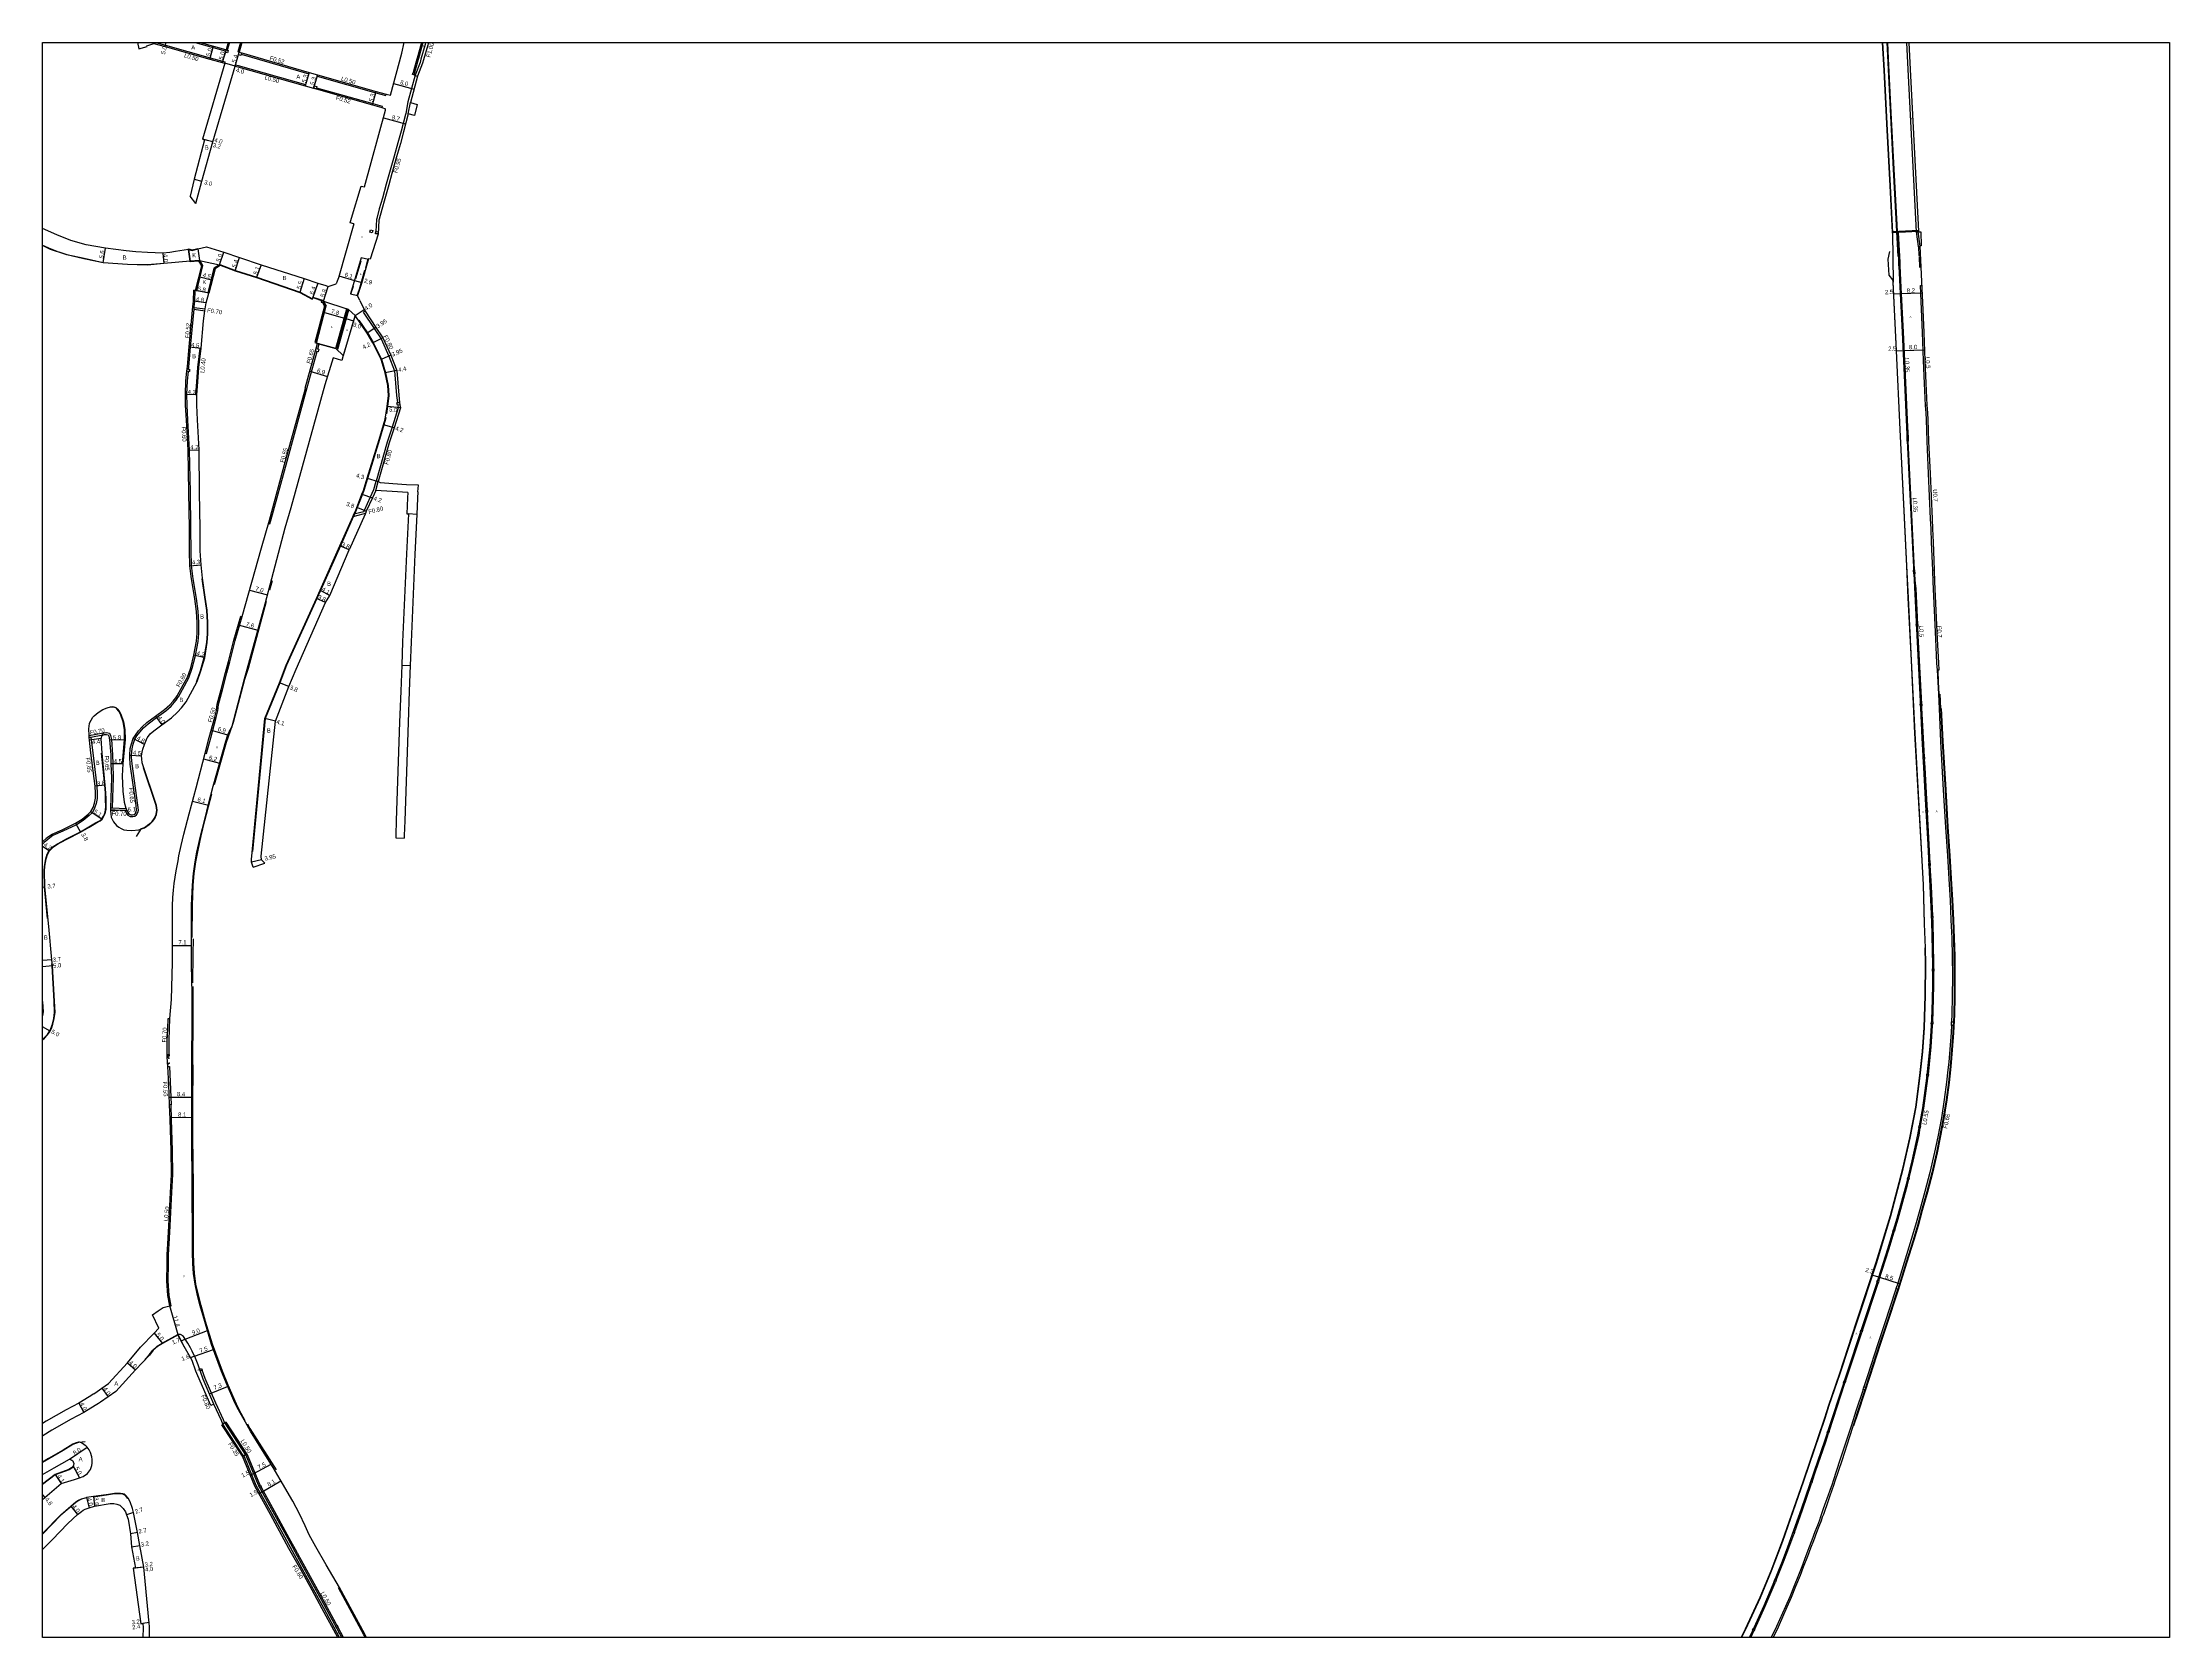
# Model space of a CAD drawing. Header units: metres. Extents: x -12000 to -11200, y -102000 to -99000.
# Drawn here: x -12000 to -11200, y -102000 to -101400 of the extents above; entities that cross this region are included whole.
import ezdxf

# ---------------------------------------------------------------- set-up
doc = ezdxf.new("R2010")
doc.units = ezdxf.units.M
doc.header["$LTSCALE"] = 2.5
for name, color, linetype in [('側溝・桝', 7, 'Continuous'), ('図郭', 7, 'Continuous'), ('幅員', 7, 'Continuous'), ('歩道・分離帯・安全施設', 7, 'Continuous'), ('舗装', 7, 'Continuous'), ('道路', 7, 'Continuous')]:
    doc.layers.add(name, color=color, linetype=linetype)
doc.styles.get("Standard").update_dxf_attribs({"font": ''})
doc.styles.add('YOKO_DECO', font='')
doc.styles.get('Standard').set_extended_font_data('@MS PGothic')
doc.styles.get('YOKO_DECO').set_extended_font_data('MS PGothic')

msp = doc.modelspace()

# ---------------------------------------------------------------- linework, layer by layer
at = {"layer": '側溝・桝'}
for points in [[(-11958.2, -101400), (-11958.14, -101400.31)], [(-11957.39, -101400), (-11953.78, -101401.01), (-11936.95, -101405.71), (-11932.29, -101407.02), (-11931.26, -101407.29)], [(-11942.6, -101400), (-11935.88, -101401.88), (-11931.29, -101403.16), (-11931.14, -101403.2)], [(-11929.69, -101400), (-11930.5, -101402.85)], [(-11925.55, -101400), (-11926.55, -101403.51)], [(-11855.9, -101400), (-11856.1, -101400.7), (-11857.65, -101406.25), (-11858.02, -101407.46), (-11859.89, -101412.31), (-11862.6, -101422.31), (-11863.4, -101426.67), (-11863.47, -101427.07), (-11865.15, -101433.31), (-11866.31, -101437.78), (-11867.76, -101442.7), (-11869.54, -101448.95), (-11870.73, -101453.3), (-11872.18, -101458.57), (-11873.35, -101462.62), (-11874.31, -101466.2), (-11874.4, -101466.55), (-11874.7, -101471.13)], [(-11857.47, -101400), (-11858.86, -101405), (-11859.45, -101407.08), (-11860.08, -101409.41), (-11860.61, -101411.23)], [(-11931.39, -101407.77), (-11931.26, -101407.29)], [(-11926.06, -101403.65), (-11926.55, -101403.51)], [(-11925.25, -101404.42), (-11899.86, -101411.72)], [(-11927.54, -101408.84), (-11927.4, -101408.36)], [(-11927.4, -101408.36), (-11926.44, -101408.63), (-11901.03, -101415.84)], [(-11901.03, -101415.84), (-11901.16, -101416.32)], [(-11899.86, -101411.72), (-11899.72, -101411.22)], [(-11896.76, -101412.6), (-11896.62, -101412.1)], [(-11896.76, -101412.6), (-11874.66, -101418.87), (-11870.88, -101419.9)], [(-11896.96, -101416.99), (-11875.8, -101422.99), (-11872.27, -101424)], [(-11872.27, -101424), (-11872.4, -101424.48)], [(-11870.88, -101419.9), (-11870.74, -101419.4)], [(-11862.42, -101426.85), (-11861.62, -101422.58)], [(-11302.38, -101471.56), (-11302.02, -101471.55), (-11301.47, -101482.59)], [(-11295.23, -101471.25), (-11294.63, -101471.22), (-11293.86, -101476.58)], [(-11294.46, -101476.67), (-11294.43, -101476.85), (-11294.23, -101480.13), (-11293.72, -101480.11)], [(-11301.41, -101484.01), (-11301, -101492.17), (-11300.17, -101508.99), (-11299.32, -101527.87), (-11298.53, -101544.65), (-11298.34, -101548.53)], [(-11945.06, -101522.84), (-11944.96, -101521.97), (-11944.32, -101514.55), (-11943, -101500.35), (-11942.93, -101499.65), (-11942.91, -101499.39), (-11942.72, -101497.34), (-11942.56, -101493.27)], [(-11291.75, -101536.49), (-11292.16, -101528.21), (-11292.52, -101519.62), (-11292.93, -101509.05), (-11293.43, -101497.44), (-11293.68, -101491.46), (-11293.21, -101491.44)], [(-11943, -101500.35), (-11938.9, -101500.92)], [(-11942.93, -101499.65), (-11938.8, -101500.23)], [(-11878.68, -101501.01), (-11879.35, -101501.45), (-11875.3, -101507.59), (-11872.68, -101511.51), (-11869.78, -101517.95), (-11867.59, -101523.51), (-11866.82, -101532.78), (-11866.48, -101535.46)], [(-11942.39, -101532.54), (-11942.39, -101532.53), (-11942.01, -101527.62), (-11941.58, -101522.25), (-11940.76, -101514.95), (-11940.76, -101514.95)], [(-11940.76, -101514.95), (-11940.36, -101514.99)], [(-11915.05, -101580.92), (-11914.53, -101581.07), (-11914.17, -101579.78), (-11908.05, -101557.45), (-11900.44, -101529.75), (-11896.74, -101516.24)], [(-11896.47, -101515.23), (-11895.94, -101513.33), (-11896.58, -101513.16)], [(-11949.43, -101646.84), (-11948.86, -101646.1), (-11946.56, -101641.97), (-11944.96, -101638.97), (-11943.69, -101635.38), (-11942.5, -101630.56), (-11941.45, -101625.27), (-11941.21, -101622.26), (-11941.19, -101618.18), (-11941.49, -101613.94), (-11942.13, -101609.21), (-11943.4, -101601.7), (-11943.98, -101596.79), (-11944.13, -101591.24), (-11944.17, -101582.83), (-11944.32, -101569.16), (-11944.68, -101553.33), (-11945.31, -101542.03), (-11945.66, -101536.4), (-11945.69, -101532.44), (-11945.48, -101527.31), (-11945.08, -101523.74)], [(-11942.39, -101532.54), (-11941.99, -101532.55)], [(-11866.35, -101536.45), (-11866.23, -101537.39), (-11868.5, -101544.69), (-11870.35, -101550.3), (-11874.57, -101564.97)], [(-11291.27, -101536.45), (-11291.83, -101536.49), (-11291.62, -101539.31), (-11291.56, -101541.96), (-11291.41, -101545.85), (-11291.25, -101550.08), (-11290.72, -101562.13), (-11289.96, -101579.16), (-11289.8, -101582.91), (-11289.61, -101587.98), (-11289.14, -101598.43), (-11288.46, -101598.42)], [(-11295.87, -101598.42), (-11297.3, -101570.01), (-11298.27, -101549.97)], [(-11875.4, -101568.17), (-11874.57, -101564.97)], [(-11874.67, -101568.49), (-11873.8, -101565.19)], [(-11879.17, -101576.51), (-11878.95, -101575.95), (-11876.6, -101570.9), (-11875.4, -101568.17)], [(-11879.55, -101577.44), (-11883.27, -101578.42)], [(-11879.17, -101576.51), (-11882.85, -101577.48)], [(-11878.57, -101577.18), (-11879.55, -101577.44)], [(-11294.68, -101618.87), (-11295.33, -101605.57), (-11295.68, -101602.27), (-11295.8, -101599.86)], [(-11289.14, -101598.43), (-11289.06, -101602.89), (-11288.55, -101613.68), (-11288.04, -101624.5), (-11287.61, -101633.45), (-11287.39, -101636.14)], [(-11938.85, -101667.37), (-11938.35, -101667.5), (-11936.76, -101661.57), (-11934.73, -101653.94), (-11934.06, -101651.42), (-11933.77, -101649.01), (-11932.29, -101643.5), (-11930.66, -101637.14), (-11929.61, -101632.94), (-11928.54, -101628.96), (-11927.52, -101625), (-11924.93, -101615.86)], [(-11293.17, -101648.84), (-11294.47, -101623.04), (-11294.64, -101619.65)], [(-11969.05, -101688.84), (-11968.98, -101689.04), (-11968.48, -101689.86), (-11967.92, -101690.69), (-11967, -101691.15), (-11966.1, -101691.22), (-11965.24, -101691.08), (-11964.61, -101690.59), (-11964.13, -101689.68), (-11963.96, -101688.77), (-11964.12, -101686.93), (-11966.33, -101671.34), (-11966.54, -101668.88), (-11966.56, -101668.08), (-11966.35, -101665.71), (-11965.96, -101663.98), (-11965.29, -101662.1), (-11964.51, -101660.87), (-11963.35, -101659.38), (-11962, -101657.83), (-11960.3, -101656.3), (-11957.13, -101653.96), (-11953.66, -101651.44), (-11951.65, -101649.62), (-11950.37, -101648.14), (-11949.39, -101646.88), (-11949.43, -101646.84), (-11949.9, -101646.46)], [(-11286.9, -101645.16), (-11286.67, -101650.49), (-11286.11, -101662.9), (-11285.08, -101681.25), (-11284.25, -101695.13), (-11283.5, -101706.01), (-11282.89, -101716.68), (-11282.5, -101722.59), (-11282.17, -101730.16), (-11281.86, -101736.95), (-11281.71, -101743.77), (-11281.64, -101751.15), (-11281.67, -101758.94), (-11281.82, -101765.58), (-11281.94, -101768.44)], [(-11292.15, -101668.84), (-11292.54, -101661.66), (-11293.09, -101650.3), (-11293.13, -101649.59)], [(-11286.07, -101650.49), (-11285.45, -101662.87), (-11284.42, -101681.21), (-11283.59, -101695.09), (-11282.84, -101705.97), (-11282.23, -101716.64), (-11281.84, -101722.55), (-11281.51, -101730.13), (-11281.2, -101736.93), (-11281.05, -101743.76), (-11280.98, -101751.14), (-11281, -101758.95), (-11281.16, -101765.6), (-11281.28, -101768.45)], [(-11981.82, -101661.38), (-11981.81, -101661.43), (-11981.72, -101662.33), (-11981.13, -101667.16), (-11979.59, -101679.75), (-11979.39, -101682.43), (-11979.47, -101684.35), (-11979.84, -101686.33), (-11980.42, -101688.08), (-11981.26, -101689.63), (-11982.42, -101690.82), (-11984.7, -101692.67), (-11987.25, -101694.29), (-11992.35, -101696.71), (-11996.1, -101698.35), (-11998.06, -101699.75), (-11999.34, -101700.91), (-12000, -101701.57)], [(-11977.23, -101659.81), (-11982.52, -101660.8)], [(-11977.37, -101660.55), (-11981.82, -101661.38), (-11982.46, -101661.5)], [(-11977.37, -101660.55), (-11977.23, -101659.81)], [(-11977.23, -101659.81), (-11976.8, -101659.65), (-11975.95, -101659.61), (-11974.87, -101659.83), (-11974.39, -101660.74), (-11974.11, -101662.23), (-11973.72, -101667.94), (-11973.6, -101671.3), (-11973.42, -101676.63), (-11973.75, -101687.9)], [(-11291.07, -101688.84), (-11291.3, -101684.58), (-11291.94, -101672.75), (-11292.11, -101669.58)], [(-11974.4, -101687.86), (-11973.75, -101687.9), (-11968.59, -101688.16)], [(-11974.46, -101688.56), (-11969.05, -101688.84), (-11968.32, -101688.87)], [(-11289.99, -101708.81), (-11290.37, -101701.66), (-11291.03, -101689.57)], [(-11289.01, -101728.71), (-11289.53, -101717.39), (-11289.95, -101709.57)], [(-11288.58, -101748.51), (-11288.57, -101747.09), (-11288.92, -101730.42), (-11288.97, -101729.42)], [(-11289.01, -101768.45), (-11288.83, -101764.32), (-11288.61, -101754.9), (-11288.58, -101749.33)], [(-12000, -101760.8), (-12000, -101760.82), (-11999.81, -101764.7), (-12000, -101766.19)], [(-11952.4, -101780.68), (-11952.42, -101775.4), (-11952.23, -101771.12), (-11952.13, -101767.15)], [(-11282, -101769.75), (-11282.11, -101772.47), (-11283, -101783.59), (-11283.32, -101786.42), (-11283.82, -101791.14), (-11284.7, -101797.61), (-11285.79, -101804.55), (-11287.12, -101811.68), (-11288.33, -101817.46), (-11290.08, -101825.06), (-11291.96, -101832.22), (-11293.86, -101839.15), (-11295.46, -101844.84), (-11297.09, -101850.31), (-11299.74, -101858.95), (-11302.48, -101867.64)], [(-11281.33, -101769.76), (-11281.45, -101772.51), (-11282.34, -101783.65), (-11282.66, -101786.49), (-11283.16, -101791.22), (-11284.04, -101797.7), (-11285.13, -101804.66), (-11286.47, -101811.81), (-11287.68, -101817.61), (-11289.43, -101825.22), (-11291.32, -101832.39), (-11293.22, -101839.33), (-11294.82, -101845.02), (-11296.46, -101850.51), (-11299.11, -101859.15), (-11301.85, -101867.85)], [(-11290.68, -101788.17), (-11289.63, -101777.78), (-11289.08, -101769.91), (-11289.05, -101769.14)], [(-11952.93, -101785.18), (-11952.27, -101785.18), (-11951.68, -101799.57), (-11952.19, -101799.55)], [(-11293.59, -101807.59), (-11292.4, -101800.85), (-11290.83, -101789.68), (-11290.75, -101788.87)], [(-11952.17, -101875.25), (-11951.66, -101875.25), (-11952.32, -101871.37), (-11952.77, -101865.79), (-11952.66, -101859.33), (-11952.58, -101856.02), (-11952.26, -101849.77), (-11952.02, -101845.12), (-11951.36, -101832.64), (-11950.97, -101825.87), (-11951.15, -101816.83), (-11951.47, -101805.12), (-11951.68, -101799.57)], [(-11297.88, -101827.07), (-11296.35, -101820.85), (-11294.2, -101811.08), (-11293.71, -101808.3)], [(-11303.31, -101846.67), (-11302.05, -101842.48), (-11298.53, -101829.7), (-11298.05, -101827.77)], [(-11309.26, -101865.74), (-11305.55, -101854.09), (-11303.53, -101847.39)], [(-11315.52, -101884.55), (-11315.38, -101884.12), (-11309.81, -101867.47), (-11309.49, -101866.46)], [(-11302.82, -101868.73), (-11302.92, -101869.03), (-11307.35, -101882.41), (-11309.66, -101889.48), (-11313.57, -101901.53), (-11314.93, -101905.72)], [(-11302.19, -101868.94), (-11302.28, -101869.24), (-11306.72, -101882.61), (-11309.02, -101889.68), (-11312.94, -101901.73), (-11314.3, -101905.93)], [(-11321.83, -101903.65), (-11320.87, -101900.75), (-11315.74, -101885.22)], [(-11931.61, -101919.09), (-11931.99, -101918.13), (-11934.81, -101911.85), (-11938.78, -101902.55), (-11939.97, -101899.44)], [(-11315.25, -101906.7), (-11317.93, -101914.93), (-11319.65, -101920.14), (-11321.02, -101924.33), (-11323.95, -101933.33), (-11326.5, -101941.06), (-11326.84, -101942.28), (-11327.77, -101944.71), (-11328.35, -101946.43), (-11329.71, -101950.19), (-11330.19, -101951.57), (-11330.84, -101953.45), (-11331.21, -101954.58), (-11331.65, -101955.92), (-11332.39, -101957.94), (-11333.36, -101960.28), (-11334.53, -101963.41), (-11335.59, -101966.22), (-11336.73, -101969.34), (-11338.31, -101973.38), (-11339.55, -101976.5), (-11341.2, -101980.58), (-11342.85, -101984.67), (-11344.45, -101988.39), (-11347.77, -101995.85), (-11349.76, -102000)], [(-11328.02, -101922.47), (-11322.06, -101904.36)], [(-11314.62, -101906.9), (-11317.3, -101915.14), (-11319, -101920.31)], [(-11924.51, -101931.6), (-11932.18, -101919.81)], [(-11918.16, -101942.68), (-11918.29, -101942.45), (-11922.92, -101931.33), (-11930.93, -101918.97), (-11931.33, -101919.22)], [(-11334.39, -101941.45), (-11333.08, -101937.61), (-11329.3, -101926.36), (-11328.23, -101923.13)], [(-11924.23, -101931.49), (-11923.65, -101931.11)], [(-11888.28, -102000), (-11894.24, -101988.99), (-11898.08, -101981.93), (-11902.36, -101974.19), (-11906.77, -101966.19), (-11913.77, -101953.38), (-11919.66, -101942.8), (-11924.05, -101932.09)], [(-11904.24, -101968.09), (-11907.22, -101962.64), (-11913.42, -101951.39), (-11917.83, -101943.29)], [(-11341.07, -101960.52), (-11337.99, -101951.96), (-11334.62, -101942.13)], [(-11347.9, -101978.45), (-11345.16, -101971.56), (-11343.14, -101966.24), (-11341.33, -101961.24)], [(-11889.33, -101995.34), (-11889.61, -101994.82), (-11893.72, -101987.27), (-11902.77, -101970.77), (-11903.87, -101968.76)], [(-11356, -101996.82), (-11352.07, -101988.28), (-11348.63, -101980.29), (-11348.19, -101979.18)], [(-11886.81, -102000), (-11888.96, -101996.03)], [(-11357.49, -102000), (-11357.14, -101999.32), (-11356.29, -101997.46)]]:
    msp.add_lwpolyline(points, dxfattribs=at)
for points in [[(-11930.13, -101402.96), (-11930.39, -101403.82), (-11931.25, -101403.57), (-11931.14, -101403.2), (-11930.99, -101402.7), (-11930.5, -101402.85)], [(-11926.34, -101404.61), (-11926.06, -101403.65), (-11925.1, -101403.92), (-11925.25, -101404.42), (-11925.38, -101404.88)], [(-11860.32, -101412.21), (-11860.87, -101412.05), (-11860.65, -101411.22), (-11860.1, -101411.38)], [(-11898.06, -101417.2), (-11897.79, -101416.24), (-11896.83, -101416.51), (-11896.96, -101416.99), (-11897.1, -101417.47)], [(-11876.69, -101470.45), (-11875.77, -101470.69), (-11876, -101471.61), (-11876.92, -101471.37)], [(-11873.76, -101471.19), (-11873.82, -101472.02), (-11874.76, -101471.96), (-11874.7, -101471.13)], [(-11301.41, -101484.01), (-11301.76, -101484.02), (-11301.83, -101482.6), (-11301.47, -101482.59)], [(-11897.1, -101515.06), (-11896.09, -101515.34), (-11896.36, -101516.34), (-11897.37, -101516.07)], [(-11945.57, -101522.78), (-11945.06, -101522.84), (-11944.68, -101522.88), (-11944.78, -101523.77), (-11945.08, -101523.74), (-11945.67, -101523.67)], [(-11866.55, -101536.48), (-11866.68, -101535.48), (-11866.48, -101535.46), (-11865.69, -101535.36), (-11865.56, -101536.35), (-11866.35, -101536.45)], [(-11298.34, -101548.53), (-11298.27, -101549.97), (-11298.63, -101549.99), (-11298.7, -101548.55)], [(-11295.87, -101598.42), (-11295.8, -101599.86), (-11296.16, -101599.87), (-11296.23, -101598.44)], [(-11294.68, -101618.87), (-11294.64, -101619.65), (-11295.18, -101619.67), (-11295.22, -101618.9)], [(-11293.71, -101648.86), (-11293.17, -101648.84), (-11293.13, -101649.59), (-11293.67, -101649.61)], [(-11292.15, -101668.84), (-11292.11, -101669.58), (-11292.65, -101669.61), (-11292.69, -101668.87)], [(-11291.61, -101688.87), (-11291.07, -101688.84), (-11291.03, -101689.57), (-11291.57, -101689.6)], [(-11290.53, -101708.84), (-11289.99, -101708.81), (-11289.95, -101709.57), (-11290.49, -101709.6)], [(-11289.54, -101728.73), (-11289.01, -101728.71), (-11288.97, -101729.42), (-11289.51, -101729.44)], [(-11288.58, -101748.51), (-11288.58, -101749.33), (-11289.12, -101749.32), (-11289.12, -101748.5)], [(-11289.55, -101768.43), (-11289.01, -101768.45), (-11289.05, -101769.14), (-11289.58, -101769.12)], [(-11281.94, -101768.44), (-11281.28, -101768.45), (-11281.33, -101769.76), (-11282, -101769.75)], [(-11953.09, -101781.38), (-11953.09, -101780.69), (-11952.4, -101780.68), (-11952.4, -101781.37)], [(-11291.21, -101788.12), (-11290.68, -101788.17), (-11290.75, -101788.87), (-11291.28, -101788.82)], [(-11293.59, -101807.59), (-11293.71, -101808.3), (-11294.24, -101808.21), (-11294.12, -101807.5)], [(-11297.88, -101827.07), (-11298.05, -101827.77), (-11298.58, -101827.64), (-11298.4, -101826.94)], [(-11303.31, -101846.67), (-11303.53, -101847.39), (-11304.05, -101847.23), (-11303.83, -101846.51)], [(-11309.26, -101865.74), (-11309.49, -101866.46), (-11310.01, -101866.3), (-11309.78, -101865.58)], [(-11302.48, -101867.64), (-11301.85, -101867.85), (-11302.19, -101868.94), (-11302.82, -101868.73)], [(-11316.03, -101884.38), (-11315.52, -101884.55), (-11315.74, -101885.22), (-11316.25, -101885.05)], [(-11940.91, -101899.06), (-11940.16, -101898.79), (-11939.92, -101899.42), (-11940.68, -101899.7)], [(-11322.34, -101903.48), (-11321.83, -101903.65), (-11322.06, -101904.36), (-11322.57, -101904.2)], [(-11314.93, -101905.72), (-11314.3, -101905.93), (-11314.62, -101906.9), (-11315.25, -101906.7)], [(-11328.53, -101922.31), (-11328.02, -101922.47), (-11328.23, -101923.13), (-11328.75, -101922.96)], [(-11924.62, -101932.31), (-11924, -101932.07), (-11924.23, -101931.49), (-11924.85, -101931.74)], [(-11918.6, -101942.92), (-11918.16, -101942.68), (-11917.83, -101943.29), (-11918.27, -101943.53)], [(-11334.9, -101941.27), (-11334.39, -101941.45), (-11334.62, -101942.13), (-11335.13, -101941.95)], [(-11341.07, -101960.52), (-11341.33, -101961.24), (-11341.84, -101961.05), (-11341.58, -101960.33)], [(-11904.67, -101968.33), (-11904.24, -101968.09), (-11903.87, -101968.76), (-11904.31, -101968.99)], [(-11347.9, -101978.45), (-11348.19, -101979.18), (-11348.69, -101978.98), (-11348.4, -101978.25)], [(-11889.77, -101995.58), (-11889.33, -101995.34), (-11888.96, -101996.03), (-11889.4, -101996.26)], [(-11356.49, -101996.6), (-11356, -101996.82), (-11356.29, -101997.46), (-11356.78, -101997.24)]]:
    msp.add_lwpolyline(points, close=True, dxfattribs=at)
at = {"layer": '図郭'}
msp.add_lwpolyline([(-12000, -101400), (-11200, -101400), (-11200, -102000), (-12000, -102000)], close=True, dxfattribs=at)
at = {"layer": '幅員'}
for points in [[(-11953.92, -101401.49), (-11953.5, -101400)], [(-11937.08, -101406.2), (-11935.74, -101401.38)], [(-11930.99, -101402.7), (-11932.42, -101407.5)], [(-11927.54, -101408.84), (-11931.39, -101407.77)], [(-11927.54, -101408.84), (-11926.06, -101403.65)], [(-11899.72, -101411.22), (-11901.16, -101416.32)], [(-11896.62, -101412.1), (-11898.06, -101417.2)], [(-11867.97, -101415.41), (-11860.24, -101417.51)], [(-11875.93, -101423.48), (-11874.52, -101418.37)], [(-11871.81, -101428.36), (-11863.43, -101430.61)], [(-11935.91, -101437.31), (-11939.8, -101436.38)], [(-11935.91, -101437.31), (-11939.02, -101436.57)], [(-11942.92, -101451.4), (-11940.03, -101452.2)], [(-11977.2, -101482.86), (-11976.28, -101477.33)], [(-11954.71, -101479.18), (-11954.42, -101483.17)], [(-11933.41, -101483.61), (-11931.79, -101478.88)], [(-11927.53, -101485.94), (-11925.87, -101480.81)], [(-11917.82, -101483.6), (-11919.49, -101488.42)], [(-11888.51, -101487.75), (-11882.66, -101489.48)], [(-11937.39, -101494.29), (-11943.08, -101493.16)], [(-11940.84, -101488.16), (-11936.48, -101489.25)], [(-11901.54, -101488.83), (-11903.22, -101494.07)], [(-11896.45, -101490.47), (-11898.56, -101496.51)], [(-11896.45, -101490.47), (-11898.36, -101495.94)], [(-11894.33, -101497.24), (-11892.55, -101491.72)], [(-11882.66, -101489.48), (-11879.9, -101490.28)], [(-11303.74, -101494.59), (-11301.25, -101494.47)], [(-11301.25, -101494.47), (-11293.09, -101494.11)], [(-11938.48, -101497.92), (-11943.24, -101497.3)], [(-11893.97, -101501.57), (-11886.46, -101503.66)], [(-11885.88, -101503.82), (-11883, -101504.69)], [(-11882.39, -101502.65), (-11879.05, -101500.45)], [(-11874.64, -101507.15), (-11877.93, -101509.32)], [(-11871.98, -101511.12), (-11875.77, -101512.92)], [(-11944.84, -101514.51), (-11940.36, -101514.99)], [(-11869.05, -101517.64), (-11872.68, -101519.2)], [(-11302.71, -101515.98), (-11300.22, -101515.86)], [(-11300.22, -101515.86), (-11292.2, -101515.55)], [(-11899.45, -101523.66), (-11892.84, -101525.66)], [(-11866.8, -101523.33), (-11871.11, -101524.25)], [(-11941.99, -101532.55), (-11946.29, -101532.43)], [(-11867.74, -101544.93), (-11871.77, -101543.76)], [(-11865.42, -101537.46), (-11870.38, -101536.87)], [(-11945.28, -101553.35), (-11941.08, -101553.19)], [(-11877.91, -101563.94), (-11873.8, -101565.19)], [(-11878.22, -101576.26), (-11881.77, -101574.91)], [(-11879.85, -101569.89), (-11875.87, -101571.23)], [(-11859.2, -101577.51), (-11862.4, -101577.36)], [(-11884.65, -101590.84), (-11888.12, -101589.29)], [(-11944.58, -101596.83), (-11940.29, -101596.45)], [(-11922.13, -101605.96), (-11915.4, -101607.73)], [(-11895.58, -101606.03), (-11891.96, -101607.96)], [(-11893.51, -101610.66), (-11896.97, -101609.09)], [(-11926.38, -101619.07), (-11919.06, -101621.1)], [(-11939.01, -101631.43), (-11943.09, -101630.43)], [(-11864.88, -101634.21), (-11861.68, -101634.33)], [(-11907.38, -101642.29), (-11910.9, -101640.87)], [(-11957.51, -101653.43), (-11955.14, -101656.65)], [(-11912.42, -101655.32), (-11916.37, -101654.25)], [(-11978, -101661.79), (-11982.36, -101662.4)], [(-11974.76, -101662.31), (-11968.96, -101662.23)], [(-11961.65, -101664.09), (-11965.87, -101661.81)], [(-11936.54, -101658.71), (-11929.89, -101660.51)], [(-11969.75, -101671.33), (-11974.25, -101671.32)], [(-11967.21, -101668.05), (-11962.72, -101668.34)], [(-11939.4, -101669.49), (-11933.42, -101671.14)], [(-11976.46, -101679.37), (-11980.24, -101679.81)], [(-11943.56, -101685.34), (-11937.61, -101686.84)], [(-11987.56, -101693.72), (-11985.68, -101697.02)], [(-11981.78, -101689.24), (-11977.57, -101692.11)], [(-11968.39, -101688.77), (-11974.49, -101688.97)], [(-12000, -101702.33), (-11997.48, -101703.93)], [(-11917.59, -101707.49), (-11921.44, -101708.35)], [(-12000, -101717.73), (-11999.08, -101717.66)], [(-11951.11, -101739.75), (-11943.97, -101739.7)], [(-11996.47, -101745.09), (-12000, -101745.39)], [(-11996.25, -101747.38), (-12000, -101747.7)], [(-11997.12, -101771.87), (-12000, -101770.31)], [(-11952.32, -101796.8), (-11943.9, -101796.78)], [(-11952.01, -101804.34), (-11943.88, -101804.32)], [(-11311.61, -101863.66), (-11309.39, -101864.37)], [(-11309.39, -101864.37), (-11301.28, -101866.92)], [(-11949.02, -101886.21), (-11952.17, -101875.25)], [(-11957.97, -101885.48), (-11954.89, -101889.42)], [(-11946.32, -101887.74), (-11947.8, -101888.52)], [(-11946.32, -101887.74), (-11937.96, -101884.5)], [(-11942.81, -101894.21), (-11944.31, -101894.82)], [(-11942.81, -101894.21), (-11935.73, -101891.64)], [(-11967.99, -101896.63), (-11965.03, -101899.32)], [(-11986.33, -101911.81), (-11984.43, -101915.33)], [(-11977.64, -101906.23), (-11975.33, -101909.5)], [(-11937.18, -101908.36), (-11930.41, -101905.6)], [(-11989.81, -101932.94), (-11983.2, -101928.43)], [(-11988.45, -101935.52), (-11986.08, -101939.93)], [(-11920.53, -101938.35), (-11913.97, -101934.83)], [(-11995.27, -101938.73), (-11992.96, -101942.12)], [(-11920.53, -101938.35), (-11921.86, -101939.05)], [(-11917.36, -101945.2), (-11910.33, -101941.1)], [(-12000, -101946.35), (-11999.17, -101947.39)], [(-11989.31, -101950.6), (-11986.8, -101953.72)], [(-11983.42, -101947.3), (-11982.48, -101951.19)], [(-11980.86, -101947.01), (-11980.47, -101950.59)], [(-11917.36, -101945.2), (-11918.63, -101945.91)], [(-11965.79, -101953.05), (-11968.37, -101953.87)], [(-11964.28, -101960.57), (-11966.95, -101960.98)], [(-11966.53, -101965.91), (-11963.38, -101965.4)], [(-11961.87, -101973.6), (-11965.86, -101973.97)], [(-11961.87, -101973.6), (-11965.06, -101973.9)], [(-11959.9, -101994.37), (-11963.06, -101994.83)], [(-11959.9, -101994.37), (-11962.27, -101994.71)]]:
    msp.add_lwpolyline(points, dxfattribs=at)
at = {"layer": '歩道・分離帯・安全施設'}
for points in [[(-11856.96, -101400), (-11858.39, -101405.13), (-11858.97, -101407.21), (-11859.6, -101409.55), (-11860.32, -101412.21), (-11859.9, -101412.34)], [(-11856.96, -101400), (-11858.39, -101405.13), (-11858.97, -101407.21), (-11859.6, -101409.55), (-11860.32, -101412.21), (-11859.9, -101412.34), (-11858.92, -101412.63)], [(-11306.1, -101400), (-11305.79, -101405.98), (-11304.74, -101426.47), (-11303.61, -101447.59), (-11302.53, -101468.52), (-11301.37, -101491.91), (-11300.53, -101509.01), (-11299.68, -101527.89), (-11298.89, -101544.67), (-11297.66, -101570.03), (-11296.04, -101602.24), (-11295.01, -101623.06), (-11293.63, -101650.33), (-11293.08, -101661.69), (-11292.48, -101672.78), (-11291.84, -101684.61), (-11290.9, -101701.69), (-11290.07, -101717.42), (-11289.46, -101730.44), (-11289.11, -101747.1), (-11289.15, -101754.89), (-11289.36, -101764.3), (-11289.62, -101769.88), (-11290.17, -101777.74), (-11291.36, -101789.62), (-11292.93, -101800.76), (-11294.73, -101810.97), (-11296.87, -101820.73), (-11299.05, -101829.56), (-11302.57, -101842.33), (-11306.06, -101853.93), (-11310.33, -101867.31), (-11315.89, -101883.95), (-11321.39, -101900.58), (-11329.81, -101926.19), (-11333.59, -101937.44), (-11338.5, -101951.78), (-11343.65, -101966.05), (-11345.67, -101971.37), (-11349.13, -101980.09), (-11352.56, -101988.06), (-11357.63, -101999.08), (-11358.1, -102000)], [(-11306.1, -101400), (-11305.79, -101405.98), (-11304.74, -101426.47), (-11303.61, -101447.59), (-11302.53, -101468.52), (-11301.37, -101491.91), (-11300.53, -101509.01), (-11299.68, -101527.89), (-11298.89, -101544.67), (-11297.66, -101570.03), (-11296.04, -101602.24), (-11295.01, -101623.06), (-11293.63, -101650.33), (-11293.08, -101661.69), (-11292.48, -101672.78), (-11291.84, -101684.61), (-11290.9, -101701.69), (-11290.07, -101717.42), (-11289.46, -101730.44), (-11289.11, -101747.1), (-11289.15, -101754.89), (-11289.36, -101764.3), (-11289.62, -101769.88), (-11290.17, -101777.74), (-11291.36, -101789.62), (-11292.93, -101800.76), (-11294.73, -101810.97), (-11296.87, -101820.73), (-11299.05, -101829.56), (-11302.57, -101842.33), (-11306.06, -101853.93), (-11310.33, -101867.31), (-11315.89, -101883.95), (-11321.39, -101900.58), (-11329.81, -101926.19), (-11333.59, -101937.44), (-11338.5, -101951.78), (-11343.65, -101966.05), (-11345.67, -101971.37), (-11349.13, -101980.09), (-11352.56, -101988.06), (-11357.63, -101999.08), (-11358.1, -102000)], [(-11302.1, -101480.55), (-11302.61, -101468.67), (-11303.74, -101447.69), (-11304.79, -101427.7), (-11305.84, -101407.51), (-11306.23, -101400)], [(-11298.96, -101400), (-11298.56, -101407.68), (-11295.23, -101471.25), (-11294.46, -101476.67), (-11293.86, -101476.58)], [(-11298.96, -101400), (-11298.56, -101407.68), (-11295.23, -101471.25), (-11294.46, -101476.67), (-11293.86, -101476.58)], [(-12000, -101476.18), (-11996.9, -101477.66), (-11994.66, -101478.44)], [(-11993.83, -101478.73), (-11990.82, -101479.77), (-11984.39, -101481.18), (-11977.18, -101482.71), (-11968.07, -101483.35), (-11964.46, -101483.5), (-11960.53, -101483.56), (-11954.43, -101483.02), (-11944.46, -101482.14)], [(-11305.31, -101478.66), (-11305.89, -101481.46), (-11305.55, -101487.5), (-11304.12, -101489.26), (-11304.08, -101490.04), (-11302.85, -101515.98), (-11301.37, -101545.52), (-11299.8, -101578.68), (-11298.89, -101596.88), (-11298.34, -101608.85), (-11297.16, -101632.46), (-11295.84, -101659.76), (-11293.18, -101707.66), (-11292.66, -101716.74), (-11292.23, -101731.41), (-11292.22, -101731.55)], [(-11933.36, -101483.47), (-11927.48, -101485.8), (-11919.44, -101488.28), (-11903.16, -101493.93), (-11898.51, -101496.36), (-11898.51, -101496.36)], [(-11877.43, -101481.66), (-11880.14, -101480.96), (-11884.16, -101494.55), (-11881.49, -101495.22)], [(-11877.43, -101481.66), (-11880.14, -101480.96), (-11884.16, -101494.55), (-11881.49, -101495.22)], [(-11882.12, -101488.73), (-11880.21, -101482.15)], [(-11881.7, -101495.18), (-11880.78, -101492.79), (-11878.73, -101485.64)], [(-11878.43, -101484.7), (-11877.61, -101481.75)], [(-11293.85, -101484.6), (-11294.06, -101480.64)], [(-11898.31, -101495.8), (-11894.28, -101497.1)], [(-11884.06, -101494.55), (-11883.01, -101491.7)], [(-11894.56, -101497.46), (-11893.64, -101499.14), (-11897.23, -101512.69)], [(-11886.89, -101517.69), (-11889.64, -101515.06), (-11885.5, -101500.22), (-11884.92, -101500.37), (-11882.39, -101502.65)], [(-11886.89, -101517.69), (-11889.64, -101515.06), (-11885.5, -101500.22), (-11884.92, -101500.37), (-11882.39, -101502.65)], [(-11885.28, -101500.47), (-11889.32, -101514.83)], [(-11888.9, -101515.34), (-11884.77, -101500.51)], [(-11886.78, -101517.74), (-11882.39, -101502.83)], [(-11881, -101504.47), (-11877.81, -101509.24), (-11875.64, -101512.85), (-11872.54, -101519.14), (-11870.96, -101524.21), (-11869.95, -101528.96), (-11869.75, -101532.81), (-11870.23, -101536.89), (-11870.68, -101539.63)], [(-11870.91, -101541.02), (-11871.03, -101541.74), (-11871.63, -101543.8), (-11873.25, -101549.36), (-11877.77, -101563.99), (-11879.17, -101568.52), (-11879.71, -101569.94), (-11881.63, -101574.96), (-11882.02, -101575.98), (-11882.71, -101577.54), (-11883.13, -101578.48), (-11887.98, -101589.35), (-11895.45, -101606.09), (-11896.83, -101609.16), (-11908.18, -101634.24), (-11910.76, -101640.93), (-11913.01, -101646.41), (-11916.23, -101654.29), (-11921, -101704.35)], [(-11942.11, -101640.55), (-11941.97, -101640.29), (-11940.57, -101636.3), (-11939.16, -101631.4), (-11938.23, -101625.72), (-11937.96, -101622.4), (-11937.94, -101618.07), (-11938.26, -101613.61), (-11938.92, -101608.71), (-11939.92, -101601.72)], [(-11914.46, -101605.88), (-11913.51, -101602.33)], [(-11288.75, -101601.05), (-11288.09, -101601.17)], [(-11935.31, -101679.1), (-11930.78, -101663.18), (-11930.22, -101661.42), (-11928.18, -101655.71), (-11923.91, -101639.44), (-11922.58, -101635.3), (-11915.73, -101610.17)], [(-11287.18, -101636.41), (-11286.96, -101640.46), (-11286.77, -101644.98)], [(-11969.91, -101671.49), (-11969.9, -101671.32), (-11969.11, -101662.22), (-11969.16, -101658.4), (-11969.69, -101655.59), (-11970.66, -101652.72), (-11971.26, -101651.59), (-11972.01, -101650.71), (-11972.49, -101650.31), (-11973.16, -101650.01), (-11973.76, -101649.98), (-11974.45, -101650.08)], [(-11998.1, -101729.48), (-11999.23, -101717.67), (-11999.37, -101711.56), (-11999.25, -101709.98), (-11999.06, -101708.45), (-11998.82, -101707.06), (-11998.3, -101705.34), (-11997.48, -101703.93), (-11995.98, -101702.5), (-11994.42, -101701.44), (-11993.03, -101700.7), (-11990.96, -101699.6), (-11985.75, -101696.89), (-11982.58, -101695.07), (-11980.03, -101693.59), (-11978.38, -101692.62), (-11977.69, -101692.01), (-11977.05, -101691), (-11976.71, -101690.24), (-11976.44, -101689.47), (-11976.28, -101688.54), (-11976.21, -101687.65), (-11976.27, -101684.65), (-11976.35, -101682.29), (-11976.61, -101679.39), (-11977.77, -101667.38)], [(-11964.64, -101698.64), (-11962.78, -101695.64), (-11961.66, -101695.25), (-11959.96, -101694.07), (-11959.93, -101694.04), (-11958.81, -101693), (-11957.95, -101691.79), (-11957.28, -101690.36), (-11957.02, -101688.74), (-11957.24, -101687.07), (-11962.05, -101672.81)], [(-11943.69, -101736.64), (-11943.59, -101724.63), (-11943.38, -101717.01), (-11942.99, -101712.56), (-11942.29, -101708.23), (-11941.64, -101704.51), (-11940.36, -101698.46), (-11938.9, -101692.64), (-11936.27, -101682.57)], [(-11943.45, -101753.71), (-11943.29, -101742.94), (-11943.24, -101737.14)], [(-11361.15, -102000), (-11359.5, -101996.81), (-11353.98, -101984.86), (-11349.79, -101974.92), (-11345.5, -101963.64), (-11337.59, -101941.06), (-11329.67, -101917.4), (-11328.1, -101912.55), (-11324.03, -101900.59), (-11317.71, -101881.21), (-11310.33, -101858.81), (-11304.95, -101841.27), (-11300.31, -101823.61), (-11297.6, -101812.04), (-11295.43, -101800.47), (-11293.9, -101788.59), (-11292.94, -101779.59), (-11292.32, -101770.58), (-11291.83, -101758.54), (-11291.75, -101746.5), (-11291.92, -101740.6)], [(-12000, -101774.99), (-11999.34, -101774.4), (-11998.19, -101773.18), (-11997.25, -101771.79), (-11996.83, -101770.86), (-11996.29, -101769.26), (-11995.76, -101767.18), (-11995.46, -101764.87), (-11995.68, -101760.59), (-11996.4, -101747.39), (-11996.47, -101746.62)], [(-11923.81, -101918.46), (-11925.29, -101915.69), (-11926.99, -101912.27), (-11930.16, -101905.12), (-11932.3, -101899.8), (-11936.01, -101889.68), (-11938.66, -101881.08), (-11940.37, -101875.13), (-11941.39, -101871.24), (-11942.3, -101867.05), (-11942.84, -101863.01), (-11943.1, -101859.22), (-11943.18, -101855.24), (-11943.18, -101851.24), (-11943.26, -101830.08), (-11943.43, -101811.7), (-11943.49, -101803.36), (-11943.46, -101795.43), (-11943.39, -101789.35), (-11943.43, -101779.54), (-11943.37, -101771.5), (-11943.4, -101755.15)], [(-11961.52, -101895.41), (-11959.91, -101893.71), (-11958.48, -101891.86), (-11956.89, -101890.4), (-11954.96, -101889.29), (-11949.09, -101886.08)], [(-11935.55, -101912.18), (-11939.53, -101902.85), (-11941.52, -101897.4), (-11942.5, -101894.89), (-11943.69, -101892.27), (-11944.33, -101891.04), (-11945.32, -101889.33), (-11946.32, -101887.74), (-11946.67, -101887.17), (-11947.02, -101886.72), (-11947.3, -101886.49), (-11947.64, -101886.25), (-11948.14, -101886.01), (-11948.49, -101885.97), (-11948.81, -101885.97), (-11949.07, -101886.06), (-11949.02, -101886.21)], [(-11935.55, -101912.18), (-11939.53, -101902.85), (-11941.52, -101897.4), (-11942.5, -101894.89), (-11943.69, -101892.27), (-11944.33, -101891.04), (-11945.32, -101889.33), (-11946.32, -101887.74), (-11946.67, -101887.17), (-11947.02, -101886.72), (-11947.3, -101886.49), (-11947.64, -101886.25), (-11948.14, -101886.01), (-11948.49, -101885.97), (-11948.81, -101885.97), (-11949.07, -101886.06), (-11949.02, -101886.21)], [(-11949.05, -101886.28), (-11946.76, -101890.61)], [(-11887.37, -102000), (-11890.05, -101995.06), (-11894.15, -101987.5), (-11903.2, -101971.01), (-11907.65, -101962.88), (-11913.85, -101951.63), (-11918.74, -101942.67), (-11923.36, -101931.56), (-11931.5, -101918.95), (-11932.18, -101919.81)], [(-11887.37, -102000), (-11890.05, -101995.06), (-11894.15, -101987.5), (-11903.2, -101971.01), (-11907.65, -101962.88), (-11913.85, -101951.63), (-11918.74, -101942.67), (-11923.36, -101931.56), (-11931.5, -101918.95), (-11932.18, -101919.81)], [(-11922.87, -101919.59), (-11922.05, -101921.44), (-11912.12, -101936.96)], [(-11983.92, -101926.43), (-11985.11, -101926.51), (-11986.51, -101926.71), (-11987.66, -101927), (-11988.58, -101927.45), (-11992.21, -101929.65), (-11997.64, -101932.82), (-12000, -101934.21)], [(-11988.31, -101935.6), (-11988.65, -101936.02), (-11989, -101936.27), (-11990, -101936.93), (-11995.2, -101938.86), (-12000, -101942.45)], [(-11983.38, -101947.44), (-11985.29, -101947.99), (-11986.4, -101948.53), (-11987.36, -101949.13), (-11989.21, -101950.72), (-11993.06, -101954.02), (-11999.91, -101961.01), (-12000, -101961.09)], [(-11967.97, -101947.69), (-11968.77, -101946.65), (-11969.25, -101946.28), (-11969.86, -101946.09), (-11970.64, -101945.97), (-11972.95, -101946), (-11975.22, -101946.33), (-11980.84, -101947.16)], [(-11878.54, -102000), (-11879.1, -101998.96), (-11888.65, -101981.33)]]:
    msp.add_lwpolyline(points, dxfattribs=at)
for p in [(-11952.9, -101781.74, 118.42), (-11952.45, -101782.01, 118.57), (-11952.38, -101783.9, 118.52), (-11952.8, -101784.26, 118.49), (-11923.57, -101931.4, 120.97)]:
    msp.add_point(p, dxfattribs=at)
at = {"layer": '舗装'}
for points in [[(-11945.09, -101477.89), (-11944.45, -101482.29)], [(-11941.6, -101477.62), (-11940.96, -101482.01)], [(-11894.33, -101497.24), (-11885.5, -101500.22)], [(-11897.01, -101513.04), (-11896.58, -101513.16), (-11889.64, -101515.06)]]:
    msp.add_lwpolyline(points, dxfattribs=at)
at = {"layer": '道路'}
for points in [[(-11964.27, -101400), (-11963.8, -101402.38)], [(-11940.67, -101400), (-11935.74, -101401.38), (-11931.15, -101402.66), (-11930.99, -101402.7)], [(-11930.23, -101400), (-11930.99, -101402.7)], [(-11925.03, -101400), (-11926.06, -101403.65)], [(-11864.92, -101403.98), (-11863.96, -101400)], [(-11854.83, -101400), (-11855.12, -101400.98), (-11856.67, -101406.53), (-11857.05, -101407.79), (-11858.92, -101412.63), (-11861.62, -101422.58), (-11859.08, -101423.31)], [(-11298.09, -101400), (-11297.69, -101407.64), (-11294.38, -101470.95), (-11304.15, -101471.42), (-11305.11, -101453.85), (-11306.19, -101432.94), (-11307.37, -101410.53), (-11307.9, -101400)], [(-11307.9, -101400), (-11307.37, -101410.53), (-11306.19, -101432.94), (-11305.11, -101453.85), (-11304.14, -101471.67), (-11303.96, -101490.11)], [(-11298.09, -101400), (-11297.69, -101407.64), (-11294.38, -101470.95), (-11294.36, -101471.2), (-11293.51, -101471.16), (-11293.33, -101476.5), (-11293.86, -101476.58), (-11292.93, -101497.78), (-11292.45, -101509.03), (-11292.04, -101519.6), (-11291.68, -101528.19), (-11291.27, -101536.45)], [(-11963.8, -101402.38), (-11960.67, -101401.54), (-11960.74, -101401.27), (-11958.14, -101400.31)], [(-11958.14, -101400.31), (-11953.92, -101401.49), (-11937.08, -101406.2), (-11932.42, -101407.5), (-11931.39, -101407.77)], [(-11931.39, -101407.77), (-11939.8, -101436.38), (-11939.02, -101436.57), (-11942.92, -101451.4), (-11944.44, -101457.78)], [(-11926.06, -101403.65), (-11925.1, -101403.92), (-11899.72, -101411.22), (-11896.62, -101412.1), (-11874.52, -101418.37), (-11870.74, -101419.4), (-11869.16, -101419.84)], [(-11869.16, -101419.84), (-11864.92, -101403.98)], [(-11942.38, -101460.53), (-11940.03, -101452.2), (-11935.91, -101437.31), (-11927.54, -101408.84)], [(-11927.54, -101408.84), (-11926.58, -101409.11), (-11901.16, -101416.32), (-11898.06, -101417.2), (-11897.1, -101417.47), (-11875.93, -101423.48), (-11872.4, -101424.48), (-11870.99, -101424.88)], [(-11859.08, -101423.31), (-11860.07, -101427.51)], [(-11882.92, -101468.16), (-11884.26, -101467.77), (-11883.75, -101466.05), (-11880.21, -101454.02), (-11878.93, -101454.27), (-11870.99, -101425.39), (-11870.99, -101424.88)], [(-11860.07, -101427.51), (-11862.42, -101426.85), (-11864.22, -101433.55), (-11865.38, -101438.04), (-11866.84, -101442.96), (-11868.62, -101449.21), (-11869.81, -101453.55), (-11871.26, -101458.83), (-11872.43, -101462.87), (-11873.39, -101466.45), (-11873.48, -101466.79), (-11873.82, -101472.13), (-11876.71, -101481.53), (-11877.35, -101481.37), (-11880, -101490.65), (-11881.49, -101495.22)], [(-11942.38, -101460.53), (-11944.44, -101457.78)], [(-11945.09, -101477.89), (-11949.98, -101478.62), (-11952.11, -101478.98), (-11954.71, -101479.18), (-11960.54, -101478.98), (-11964.94, -101478.72), (-11968.6, -101478.42), (-11976.28, -101477.33), (-11983.6, -101476.08), (-11989.35, -101474.44), (-11994.67, -101472.34), (-12000, -101469.9)], [(-11882.92, -101468.16), (-11888.74, -101488.56), (-11888.9, -101489.15), (-11889.16, -101489.72), (-11889.6, -101490.73)], [(-11944.45, -101482.29), (-11954.42, -101483.17), (-11960.52, -101483.71), (-11964.46, -101483.65), (-11968.08, -101483.5), (-11977.2, -101482.86), (-11984.42, -101481.32), (-11990.86, -101479.92), (-11993.88, -101478.87), (-11994.71, -101478.58), (-11996.96, -101477.8), (-12000, -101476.35)], [(-11945.09, -101477.89), (-11943.74, -101478.19), (-11941.6, -101477.62)], [(-11941.6, -101477.62), (-11938.39, -101476.86), (-11931.79, -101478.88), (-11925.87, -101480.81), (-11917.82, -101483.6), (-11901.54, -101488.83), (-11896.45, -101490.47), (-11893.43, -101491.44), (-11892.55, -101491.72)], [(-11940.96, -101482.01), (-11944.45, -101482.29)], [(-11942.14, -101493.35), (-11939.78, -101483.9), (-11940.96, -101482.01)], [(-11937.39, -101494.29), (-11937.42, -101494.24), (-11937.71, -101494.17), (-11935.39, -101484.92), (-11933.41, -101483.61)], [(-11933.41, -101483.61), (-11927.53, -101485.94), (-11919.49, -101488.42), (-11903.22, -101494.07), (-11898.56, -101496.51), (-11898.36, -101495.94), (-11894.33, -101497.24), (-11893.3, -101499.06)], [(-12000, -101700.65), (-11999.79, -101700.44), (-11998.65, -101699.41), (-11998.47, -101699.24), (-11996.42, -101697.78), (-11992.62, -101696.12), (-11987.56, -101693.72), (-11985.08, -101692.14), (-11982.86, -101690.34), (-11981.78, -101689.24), (-11981.01, -101687.82), (-11980.47, -101686.16), (-11980.12, -101684.27), (-11980.04, -101682.44), (-11980.24, -101679.81), (-11981.78, -101667.24), (-11982.36, -101662.4), (-11982.46, -101661.5), (-11982.52, -101660.95), (-11982.52, -101660.8), (-11982.64, -101658.1), (-11982.52, -101657.34), (-11982.28, -101656.09), (-11981.72, -101654.94), (-11981.03, -101653.83), (-11980.58, -101653.33), (-11979.05, -101652.05), (-11977.31, -101650.85), (-11975.63, -101650.23), (-11974.48, -101649.94), (-11973.77, -101649.83), (-11973.13, -101649.86), (-11972.41, -101650.19), (-11971.9, -101650.61), (-11971.14, -101651.5), (-11970.52, -101652.66), (-11969.54, -101655.55), (-11969.01, -101658.39), (-11968.96, -101662.23), (-11969.75, -101671.33), (-11970.1, -101675.92), (-11969.8, -101681.63), (-11969.28, -101685.79), (-11968.63, -101688.02), (-11968.59, -101688.16), (-11968.39, -101688.77), (-11968.32, -101688.87), (-11967.93, -101689.51), (-11967.48, -101690.18), (-11966.83, -101690.51), (-11966.13, -101690.56), (-11965.51, -101690.46), (-11965.11, -101690.16), (-11964.75, -101689.47), (-11964.61, -101688.73), (-11964.77, -101686.99), (-11966.98, -101671.42), (-11967.19, -101668.91), (-11967.21, -101668.05), (-11966.99, -101665.61), (-11966.58, -101663.8), (-11965.87, -101661.81), (-11965.04, -101660.5), (-11963.86, -101658.96), (-11962.47, -101657.38), (-11960.71, -101655.8), (-11957.51, -101653.43), (-11954.07, -101650.94), (-11952.11, -101649.17), (-11950.88, -101647.73), (-11949.9, -101646.46), (-11949.36, -101645.77), (-11947.09, -101641.69), (-11945.51, -101638.73), (-11944.26, -101635.2), (-11943.09, -101630.43), (-11942.05, -101625.19), (-11941.81, -101622.23), (-11941.79, -101618.2), (-11942.09, -101614), (-11942.73, -101609.3), (-11943.99, -101601.78), (-11944.58, -101596.83), (-11944.73, -101591.25), (-11944.77, -101582.83), (-11944.92, -101569.17), (-11945.28, -101553.35), (-11945.91, -101542.06), (-11946.26, -101536.42), (-11946.29, -101532.43), (-11946.08, -101527.27), (-11945.67, -101523.67), (-11945.57, -101522.78), (-11945.48, -101521.92), (-11944.84, -101514.51), (-11943.42, -101499.34), (-11943.24, -101497.3), (-11943.08, -101493.16)], [(-11963.74, -101696.15), (-11961.6, -101695.39), (-11961.59, -101695.38), (-11959.87, -101694.19), (-11959.83, -101694.16), (-11958.7, -101693.1), (-11957.82, -101691.86), (-11957.13, -101690.4), (-11956.87, -101688.74), (-11957.1, -101687.04), (-11962.51, -101670.97), (-11962.7, -101669.44), (-11962.72, -101668.34), (-11962.58, -101667), (-11962.29, -101665.85), (-11961.65, -101664.09), (-11960.65, -101661.6), (-11960.52, -101661.4), (-11959.52, -101660.11), (-11958.18, -101658.9), (-11955.14, -101656.65), (-11951.55, -101654.05), (-11949.25, -101651.97), (-11947.77, -101650.26), (-11946.01, -101647.97), (-11943.58, -101643.61), (-11941.84, -101640.35), (-11940.42, -101636.35), (-11939.01, -101631.43), (-11938.08, -101625.74), (-11937.81, -101622.41), (-11937.79, -101618.06), (-11938.11, -101613.59), (-11938.77, -101608.69), (-11939.8, -101601.47), (-11940.29, -101596.45), (-11940.73, -101591.19), (-11940.77, -101582.77), (-11940.92, -101569.11), (-11941.08, -101553.19), (-11941.75, -101541.98), (-11941.97, -101536.47), (-11941.99, -101532.55), (-11941.61, -101527.65), (-11941.18, -101522.29), (-11940.36, -101514.99), (-11939.43, -101504.67), (-11938.9, -101500.92), (-11938.8, -101500.23), (-11938.48, -101497.92), (-11937.39, -101494.29)], [(-11942.14, -101493.35), (-11942.56, -101493.27), (-11943.08, -101493.16)], [(-11892.55, -101491.72), (-11889.6, -101490.73)], [(-11880.64, -101497.03), (-11881.49, -101495.22)], [(-11360.99, -102000), (-11359.38, -101996.88), (-11353.86, -101984.93), (-11349.66, -101974.99), (-11345.37, -101963.71), (-11337.47, -101941.13), (-11329.55, -101917.47), (-11327.98, -101912.62), (-11323.84, -101900.67), (-11317.48, -101881.31), (-11310.04, -101858.93), (-11304.79, -101841.35), (-11300.18, -101823.68), (-11297.47, -101812.11), (-11295.3, -101800.54), (-11293.77, -101788.66), (-11292.82, -101779.66), (-11292.19, -101770.65), (-11291.7, -101758.6), (-11291.62, -101746.57), (-11291.8, -101740.58), (-11292.1, -101731.48), (-11292.53, -101716.81), (-11293.06, -101707.73), (-11295.71, -101659.83), (-11297.04, -101632.53), (-11298.22, -101608.92), (-11298.76, -101596.95), (-11299.68, -101578.75), (-11301.25, -101545.59), (-11302.71, -101515.98), (-11303.96, -101490.11)], [(-11882.39, -101502.65), (-11886.89, -101517.69), (-11887.45, -101519.65), (-11890.71, -101518.62), (-11893.79, -101528.79), (-11906.61, -101575.1), (-11908.85, -101582.73), (-11916.34, -101611.31), (-11924.15, -101639.44), (-11928.97, -101657.81)], [(-11920.75, -101710.21), (-11921.44, -101708.35), (-11921.44, -101707.38), (-11916.37, -101654.25), (-11910.9, -101640.87), (-11908.32, -101634.19), (-11896.97, -101609.09), (-11895.58, -101606.03), (-11888.12, -101589.29), (-11883.27, -101578.42), (-11882.85, -101577.48), (-11882.16, -101575.92), (-11881.77, -101574.91), (-11879.85, -101569.89), (-11879.31, -101568.47), (-11877.91, -101563.94), (-11873.39, -101549.32), (-11871.77, -101543.76), (-11871.17, -101541.7), (-11870.38, -101536.87), (-11869.9, -101532.81), (-11870.1, -101528.98), (-11871.11, -101524.25), (-11872.68, -101519.2), (-11875.77, -101512.92), (-11877.93, -101509.32), (-11882.39, -101502.65)], [(-11914.69, -101579.64), (-11908.57, -101557.3), (-11901.11, -101530.11), (-11901.22, -101530.08), (-11896.58, -101513.16), (-11897.01, -101513.04), (-11893.3, -101499.06)], [(-11880.64, -101497.03), (-11879.05, -101500.45), (-11878.68, -101501.01), (-11874.64, -101507.15), (-11871.98, -101511.12), (-11869.05, -101517.64), (-11866.8, -101523.33), (-11866.03, -101532.7), (-11865.69, -101535.36), (-11865.56, -101536.35), (-11865.42, -101537.46), (-11867.74, -101544.93), (-11869.58, -101550.54), (-11873.8, -101565.19)], [(-11291.27, -101536.45), (-11290.95, -101539.27), (-11290.89, -101541.94), (-11290.74, -101545.83), (-11290.58, -101550.05), (-11290.05, -101562.1), (-11289.29, -101579.13), (-11289.13, -101582.88), (-11288.94, -101587.95), (-11288.46, -101598.42), (-11288.37, -101602.86)], [(-11858.79, -101569.03), (-11858.57, -101566.53), (-11863.08, -101566.36), (-11868.27, -101566.01), (-11872.83, -101565.7), (-11873.8, -101565.19)], [(-11874.67, -101568.49), (-11875.87, -101571.23), (-11878.22, -101576.26), (-11878.57, -101577.18), (-11878.64, -101577.37), (-11884.65, -101590.84)], [(-11862.61, -101569.28), (-11868.46, -101568.9), (-11874.67, -101568.49)], [(-11862.61, -101569.28), (-11862.71, -101571.31), (-11863, -101577.33), (-11862.4, -101577.36), (-11863.11, -101592.31), (-11864.55, -101625.42), (-11864.88, -101634.21), (-11865.24, -101643.95), (-11865.68, -101655.73), (-11866.95, -101692.62), (-11867.14, -101698.2), (-11867.17, -101699.15)], [(-11858.79, -101569.03), (-11858.91, -101571.42), (-11859.2, -101577.51), (-11859.92, -101592.5), (-11861.35, -101625.52), (-11861.68, -101634.33), (-11862.04, -101644.07), (-11862.48, -101655.79), (-11863.75, -101692.73), (-11863.94, -101698.32), (-11863.98, -101699.26)], [(-11951.13, -101744.73), (-11951.06, -101724.75), (-11950.96, -101721.67), (-11950.79, -101718.9), (-11950.53, -101716.39), (-11949.71, -101711.65), (-11949.01, -101707.82), (-11948.69, -101705.95), (-11947.85, -101702.06), (-11946.87, -101697.84), (-11944.86, -101690.1), (-11942.22, -101680.43), (-11938.85, -101667.37), (-11937.27, -101661.43), (-11935.23, -101653.8), (-11934.57, -101651.32), (-11934.28, -101648.91), (-11932.79, -101643.36), (-11931.17, -101637.01), (-11930.11, -101632.81), (-11929.05, -101628.83), (-11928.02, -101624.87), (-11925.44, -101615.74), (-11924.93, -101615.86), (-11917.64, -101590.15), (-11914.69, -101579.64)], [(-11916.45, -101708.68), (-11917.59, -101707.49), (-11917.83, -101706.09), (-11912.42, -101655.32), (-11907.38, -101642.29), (-11904.62, -101635.72), (-11893.51, -101610.66), (-11891.96, -101607.96), (-11884.65, -101590.84)], [(-11288.37, -101602.86), (-11287.86, -101613.64), (-11287.35, -101624.47), (-11286.92, -101633.4)], [(-11287.39, -101636.14), (-11286.9, -101645.16), (-11286.32, -101645.13), (-11286.07, -101650.49), (-11285.81, -101650.48), (-11285.19, -101662.86), (-11284.15, -101681.19), (-11283.33, -101695.07), (-11282.58, -101705.96), (-11281.97, -101716.62), (-11281.58, -101722.54), (-11281.25, -101730.12), (-11280.94, -101736.92), (-11280.78, -101743.76), (-11280.72, -101751.14), (-11280.74, -101758.95), (-11280.9, -101765.61), (-11281.19, -101772.52), (-11282.08, -101783.68), (-11282.4, -101786.52), (-11282.91, -101791.25), (-11283.78, -101797.74), (-11284.87, -101804.71), (-11286.21, -101811.86), (-11287.43, -101817.66), (-11289.18, -101825.28), (-11291.06, -101832.46), (-11292.97, -101839.4), (-11294.57, -101845.09), (-11296.21, -101850.58), (-11298.86, -101859.23), (-11302.04, -101869.32), (-11306.47, -101882.7), (-11308.78, -101889.77), (-11312.69, -101901.81), (-11317.05, -101915.22), (-11318.79, -101920.38), (-11319, -101920.31)], [(-11286.92, -101633.4), (-11286.7, -101636.08), (-11287.39, -101636.14)], [(-12000, -101775.19), (-11999.23, -101774.51), (-11998.08, -101773.28), (-11997.12, -101771.87), (-11996.69, -101770.92), (-11996.15, -101769.3), (-11995.62, -101767.21), (-11995.31, -101764.88), (-11995.53, -101760.58), (-11996.25, -101747.38), (-11996.47, -101745.09), (-11997.66, -101732.53), (-11999.08, -101717.66), (-11999.22, -101711.57), (-11999.1, -101710), (-11998.92, -101708.49), (-11998.68, -101707.12), (-11998.17, -101705.41), (-11997.36, -101704.02), (-11995.88, -101702.61), (-11994.33, -101701.56), (-11992.95, -101700.83), (-11990.89, -101699.74), (-11985.68, -101697.02), (-11982.5, -101695.2), (-11979.95, -101693.72), (-11978.29, -101692.74), (-11977.57, -101692.11), (-11976.92, -101691.07), (-11976.57, -101690.3), (-11976.3, -101689.5), (-11976.13, -101688.56), (-11976.06, -101687.65), (-11976.12, -101684.65), (-11976.2, -101682.28), (-11976.46, -101679.37), (-11977.62, -101667.37), (-11978, -101661.79), (-11977.73, -101660.89), (-11977.55, -101660.72), (-11977.37, -101660.55), (-11976.67, -101660.29), (-11976, -101660.26), (-11975.3, -101660.41), (-11975.01, -101660.95), (-11974.76, -101662.31), (-11974.37, -101667.97), (-11974.25, -101671.32), (-11974.07, -101676.64), (-11974.4, -101687.86), (-11974.46, -101688.56), (-11974.49, -101688.97), (-11974.37, -101690.21), (-11974.13, -101691.36), (-11973.25, -101693.11), (-11972.13, -101694.54), (-11971.36, -101695.17), (-11970.45, -101695.72), (-11969.41, -101696.13), (-11968.28, -101696.3), (-11966.44, -101696.38), (-11963.74, -101696.15)], [(-11943.92, -101746.83), (-11944, -101735.5), (-11944.02, -101729.78), (-11943.94, -101724.63), (-11943.6, -101717.01), (-11943.19, -101712.6), (-11942.57, -101708.24), (-11941.91, -101704.58), (-11940.57, -101698.57), (-11939, -101692.33), (-11937.53, -101686.51), (-11935.79, -101679.72), (-11932.24, -101666.88), (-11931.07, -101662.8), (-11930.28, -101660.41), (-11929.76, -101659.29), (-11928.97, -101657.81)], [(-11867.17, -101699.15), (-11863.98, -101699.26)], [(-11920.75, -101710.21), (-11916.45, -101708.68)], [(-11952.17, -101875.25), (-11952.84, -101871.39), (-11953.28, -101865.8), (-11953.17, -101859.32), (-11953.09, -101856), (-11952.77, -101849.75), (-11952.53, -101845.09), (-11951.87, -101832.61), (-11951.48, -101825.86), (-11951.66, -101816.84), (-11951.98, -101805.14), (-11952.19, -101799.55), (-11952.54, -101792.04), (-11952.93, -101785.18), (-11952.99, -101783.7), (-11953.09, -101781.38), (-11953.12, -101775.38), (-11952.92, -101771.08), (-11952.73, -101767.12), (-11952.13, -101767.15), (-11951.53, -101759.94), (-11951.13, -101746.1), (-11951.13, -101744.73)], [(-11928.48, -101910.01), (-11930.49, -101905.39), (-11932.72, -101899.92), (-11936.42, -101889.75), (-11938.93, -101881.18), (-11940.66, -101875.23), (-11941.69, -101871.36), (-11942.62, -101867.14), (-11943.18, -101863.02), (-11943.51, -101859.27), (-11943.54, -101855.24), (-11943.57, -101850.75), (-11943.73, -101830.01), (-11943.85, -101811.8), (-11943.9, -101795.32), (-11943.84, -101789.02), (-11943.89, -101779.53), (-11943.75, -101771.41), (-11943.71, -101757.57), (-11943.81, -101752.63), (-11943.92, -101746.83)], [(-11958.66, -101878.61), (-11956.52, -101877.14), (-11954.69, -101875.88)], [(-11956.21, -101883.64), (-11958.66, -101878.61)], [(-11954.69, -101875.88), (-11952.17, -101875.25)], [(-11980.73, -101908.37), (-11980.35, -101908.15), (-11977.64, -101906.23), (-11975.13, -101904.47), (-11967.99, -101896.63), (-11963.12, -101890.84), (-11957.97, -101885.48), (-11956.21, -101883.64)], [(-11949.02, -101886.21), (-11954.89, -101889.42), (-11956.8, -101890.53), (-11958.37, -101891.96), (-11959.79, -101893.81), (-11965.03, -101899.32), (-11972.47, -101907.49), (-11975.33, -101909.5), (-11978.16, -101911.49), (-11978.98, -101911.99), (-11980.26, -101912.78)], [(-11951.19, -101887.39), (-11951.51, -101887.54)], [(-11888.98, -102000), (-11894.79, -101989.28), (-11898.62, -101982.22), (-11902.9, -101974.49), (-11907.31, -101966.49), (-11914.31, -101953.68), (-11920.21, -101943.06), (-11924.85, -101931.74), (-11932.52, -101920.06), (-11932.18, -101919.81), (-11932.73, -101918.44), (-11935.55, -101912.18), (-11936.65, -101912.72), (-11941.61, -101901.59), (-11942.3, -101899.82), (-11943.74, -101895.83), (-11946.71, -101890.6), (-11949.02, -101886.21)], [(-11980.73, -101908.37), (-11982.47, -101909.44), (-11986.33, -101911.81), (-11991.14, -101914.39), (-11998.61, -101918.58), (-12000, -101919.47)], [(-11878.15, -102000), (-11878.79, -101998.79), (-11888.35, -101981.16), (-11893.3, -101972.72), (-11897.25, -101965.94), (-11899.71, -101961.36), (-11901.23, -101958.04), (-11903.29, -101953.49), (-11905.9, -101948.69), (-11910.6, -101940.63), (-11913.22, -101936.03), (-11917.22, -101929.62), (-11921.77, -101922.35), (-11923.71, -101919.05), (-11925.72, -101915.55), (-11926.94, -101913.26), (-11927.69, -101911.72), (-11928.48, -101910.01)], [(-11980.26, -101912.78), (-11984.43, -101915.33), (-11989.21, -101917.9), (-11996.55, -101922.01), (-11999.85, -101924.13), (-12000, -101924.27)], [(-12000, -101948.1), (-11999.17, -101947.39), (-11992.96, -101942.12), (-11987.96, -101940.63), (-11986.08, -101939.93), (-11984.66, -101939.4), (-11983.14, -101938.27), (-11981.99, -101936.83), (-11981.4, -101935.28), (-11981.29, -101934.43), (-11981.28, -101933.15), (-11981.29, -101933), (-11981.43, -101932.1), (-11981.95, -101930.4), (-11982.48, -101929.4), (-11983.2, -101928.43), (-11983.54, -101928.08), (-11983.96, -101927.73), (-11984.45, -101927.36), (-11985.36, -101926.77), (-11986.05, -101926.57), (-11986.53, -101926.56), (-11987.71, -101926.86), (-11988.65, -101927.32), (-11992.29, -101929.52)], [(-11319, -101920.31), (-11320.35, -101924.53), (-11323.28, -101933.55), (-11325.83, -101941.26), (-11326.18, -101942.5), (-11327.11, -101944.95), (-11327.69, -101946.66), (-11329.05, -101950.42), (-11329.53, -101951.81), (-11330.18, -101953.68), (-11330.58, -101954.77), (-11331.03, -101956.14), (-11331.82, -101958.21), (-11332.77, -101960.52), (-11333.93, -101963.61), (-11335, -101966.45), (-11336.14, -101969.57), (-11337.72, -101973.6), (-11338.96, -101976.73), (-11340.61, -101980.81), (-11342.26, -101984.92), (-11343.87, -101988.64), (-11347.19, -101996.12), (-11349.06, -102000)], [(-11992.29, -101929.52), (-11997.71, -101932.69), (-12000, -101934.04)], [(-12000, -101938.68), (-11995.67, -101936.13), (-11989.81, -101932.94), (-11989.57, -101932.97), (-11989.21, -101933.12), (-11988.93, -101933.3), (-11988.65, -101933.57), (-11988.44, -101933.92), (-11988.29, -101934.51), (-11988.31, -101935.15), (-11988.45, -101935.52), (-11988.75, -101935.91), (-11989.09, -101936.15), (-11990.06, -101936.8), (-11995.27, -101938.73), (-12000, -101942.27)], [(-12000, -101960.88), (-11993.17, -101953.91), (-11989.31, -101950.6), (-11987.45, -101949.01), (-11986.47, -101948.4), (-11985.35, -101947.85), (-11983.42, -101947.3)], [(-12000, -101966.87), (-11996.38, -101963.3), (-11990.54, -101957.11), (-11986.8, -101953.72), (-11985.4, -101952.56), (-11984.7, -101952.12), (-11983.96, -101951.76), (-11982.48, -101951.19), (-11980.47, -101950.59), (-11974.58, -101949.64), (-11973.21, -101949.64), (-11972.09, -101949.81), (-11970.98, -101950.28), (-11969.8, -101951.39), (-11969.7, -101951.5), (-11968.84, -101952.71), (-11968.37, -101953.87), (-11967.78, -101955.54), (-11966.95, -101960.98), (-11966.53, -101965.91), (-11965.06, -101973.9), (-11965.86, -101973.97), (-11963.06, -101994.83), (-11962.27, -101994.71), (-11962.21, -101996.27), (-11962.27, -102000)], [(-11959.99, -101993.5), (-11960.29, -101990.74), (-11961.87, -101973.6), (-11963.38, -101965.4), (-11964.28, -101960.57), (-11965.35, -101954.89), (-11965.79, -101953.05), (-11966.18, -101951.46), (-11967.1, -101948.99), (-11967.85, -101947.61), (-11968.66, -101946.55), (-11969.18, -101946.15), (-11969.83, -101945.94), (-11970.63, -101945.82), (-11972.96, -101945.85), (-11975.25, -101946.18), (-11980.86, -101947.01), (-11983.42, -101947.3)], [(-11959.77, -102000), (-11959.71, -101996.11), (-11959.9, -101994.37), (-11959.99, -101993.5)]]:
    msp.add_lwpolyline(points, dxfattribs=at)
for points in [[(-11294.38, -101470.95), (-11294.36, -101471.2), (-11294.26, -101470.7), (-11304.29, -101471.17), (-11304.14, -101471.67), (-11304.15, -101471.42)], [(-11941.65, -101477.43), (-11941.6, -101477.62), (-11943.74, -101478.19), (-11945.09, -101477.89), (-11945.15, -101477.67), (-11943.74, -101477.98)], [(-11944.45, -101482.29), (-11945.09, -101477.89), (-11943.74, -101478.19), (-11941.6, -101477.62), (-11940.96, -101482.01)], [(-11941.33, -101482.24), (-11944.43, -101482.49), (-11944.45, -101482.29), (-11940.96, -101482.01)], [(-11942.44, -101493.29), (-11940.1, -101483.95), (-11941.21, -101482.17), (-11940.96, -101482.01), (-11939.78, -101483.9), (-11942.14, -101493.35)], [(-11942.14, -101493.35), (-11939.78, -101483.9), (-11940.96, -101482.01), (-11933.41, -101483.61), (-11935.39, -101484.92), (-11937.71, -101494.17)], [(-11935.39, -101484.92), (-11933.41, -101483.61), (-11933.25, -101483.86), (-11935.13, -101485.1), (-11937.42, -101494.24), (-11937.71, -101494.17)], [(-11895.18, -101497.61), (-11894.71, -101497.74), (-11893.94, -101499.14), (-11897.57, -101512.88), (-11897.01, -101513.04), (-11893.3, -101499.06), (-11894.33, -101497.24), (-11895.02, -101497.05)], [(-11885.5, -101500.22), (-11889.64, -101515.06), (-11896.58, -101513.16), (-11897.01, -101513.04), (-11893.3, -101499.06), (-11894.33, -101497.24)], [(-11889.06, -101515.24), (-11884.92, -101500.37), (-11885.5, -101500.22), (-11889.64, -101515.06)]]:
    msp.add_lwpolyline(points, close=True, dxfattribs=at)

# ---------------------------------------------------------------- texts
at = {"layer": '側溝・桝'}
for s, rotation, p in [('L0.50', 343.78472, (-11946.89, -101405.52)), ('F0.52', 344.166, (-11914.71, -101406.53)), ('F1.00', 74.23653, (-11854.2, -101405.75)), ('L0.50', 344.166, (-11916.56, -101413.81)), ('L0.50', 344.166, (-11887.85, -101414.27)), ('F0.52', 344.166, (-11889.83, -101421.46)), ('F0.95', 74.23653, (-11866.56, -101449.24)), ('F0.70', 352.032, (-11938.17, -101501.48)), ('F0.52', 84.68244, (-11944.83, -101511.25)), ('F0.80', 296.42135, (-11871.85, -101510.55)), ('L0.40', 83.85065, (-11939.18, -101524.35)), ('F0.65', 75, (-11899.21, -101520.97)), ('L0.35', 273, (-11299.57, -101518.61)), ('L0.5', 273, (-11291.78, -101518.34)), ('F0.60', 273.18967, (-11947.74, -101544.53)), ('F0.55', 75, (-11909.13, -101558.2)), ('F0.80', 73.95261, (-11869.99, -101558.97)), ('F0.80', 14.74574, (-11877.19, -101577.38)), ('L0.35', 273, (-11296.56, -101571.2)), ('U0.7', 273, (-11288.99, -101568.1)), ('L0.5', 273, (-11294.22, -101619.46)), ('F0.7', 273, (-11287.39, -101619.49)), ('F0.60', 61.82895, (-11948.42, -101642.68)), ('F0.50', 75, (-11936.29, -101655.88)), ('F0.70', 10.66511, (-11982.07, -101660.47)), ('F0.65', 276.98273, (-11983.75, -101669.08)), ('F0.65', 271.94406, (-11976.67, -101668.29)), ('F0.65', 274.99943, (-11967.51, -101680.46)), ('F0.70', 358.21617, (-11974.05, -101690.81)), ('F0.70', 87, (-11953.46, -101776.21)), ('F0.55', 273, (-11954.72, -101790.87)), ('L0.55', 80, (-11291.45, -101807.26)), ('F0.65', 79, (-11283.59, -101808.71)), ('L0.50', 84.39712, (-11952.85, -101843.44)), ('F0.80', 293, (-11940.43, -101909.06)), ('F0.35', 301.51746, (-11930.27, -101927.22)), ('L0.50', 303, (-11925.61, -101926.14)), ('F0.60', 301.51746, (-11906.14, -101973.32)), ('L0.50', 299.08621, (-11895.51, -101983.33))]:
    msp.add_text(s, height=1.6, rotation=rotation, dxfattribs=at).set_placement(p)
at = {"layer": '幅員'}
for s, rotation, p in [('5.0', 74.38175, (-11953.98, -101404.61)), ('5.0', 74.38104, (-11936.94, -101405.3)), ('5.0', 73.43969, (-11932.26, -101406.61)), ('5.4', 74.16599, (-11927.33, -101407.76)), ('4.0', 344.52247, (-11927.38, -101411.01)), ('5.3', 74.16598, (-11900.97, -101415.28)), ('5.3', 74.16632, (-11897.87, -101416.16)), ('8.0', 345, (-11865.65, -101415.63)), ('5.3', 74.52202, (-11875.75, -101422.44)), ('8.7', 345, (-11868.79, -101428.82)), ('3.2', 346.56452, (-11936.11, -101439.28)), ('4.0', 346.56452, (-11935.48, -101437.38)), ('3.0', 344.42787, (-11939.38, -101453.21)), ('5.6', 80.52065, (-11977.16, -101481.36)), ('4.0', 274.14344, (-11954.58, -101479.57)), ('5.0', 71.06882, (-11933.22, -101482.72)), ('4.5', 345.94411, (-11939.86, -101488.15)), ('5.4', 72.09835, (-11927.29, -101484.87)), ('5.1', 70.89362, (-11919.27, -101487.49)), ('6.1', 343, (-11886.51, -101487.97)), ('4.8', 352.6589, (-11942.43, -101497.31)), ('5.8', 348.80357, (-11941.78, -101493.32)), ('5.5', 72.14578, (-11902.96, -101492.94)), ('6.4', 70.70989, (-11898.13, -101494.96)), ('5.8', 72.19458, (-11894.03, -101495.97)), ('2.9', 344, (-11879.22, -101490.27)), ('2.5', 3, (-11306.99, -101494.74)), ('8.2', 3, (-11298.75, -101494.13)), ('7.8', 344, (-11891.65, -101501.75)), ('4.0', 33.28348, (-11878.27, -101500.9)), ('3.0', 343, (-11883.38, -101506.78)), ('3.95', 33.46164, (-11873.84, -101507.58)), ('4.5', 353.85149, (-11944.18, -101514.48)), ('4.2', 25.35397, (-11879.23, -101515.44)), ('3.95', 23.28099, (-11868.34, -101518.2)), ('2.5', 3, (-11305.74, -101515.99)), ('8.0', 2, (-11297.98, -101515.41)), ('6.9', 343, (-11896.91, -101524.04)), ('4.4', 12.01197, (-11866.05, -101523.99)), ('4.3', 358.43067, (-11945.43, -101532.24)), ('5.0', 353.21717, (-11869.73, -101538.74)), ('4.2', 2.16351, (-11944.38, -101553.06)), ('4.2', 343.76964, (-11867.48, -101545.84)), ('4.3', 343.08884, (-11882.21, -101563.47)), ('3.8', 339.12589, (-11885.98, -101574.16)), ('4.2', 341.43416, (-11875.65, -101572.14)), ('3.8', 335.96693, (-11887.73, -101589.34)), ('4.3', 5.04823, (-11943.71, -101596.42)), ('7.0', 345, (-11920.06, -101606.12)), ('3.8', 335.65465, (-11896.65, -101609.13)), ('4.1', 331.93128, (-11895.14, -101606.16)), ('7.6', 344, (-11923.65, -101619.42)), ('4.2', 346.19104, (-11942.19, -101630.43)), ('3.8', 338.13434, (-11907.21, -101643.22)), ('4.0', 306.46221, (-11956.81, -101654.06)), ('4.1', 344.93961, (-11912.19, -101656.21)), ('4.4', 7.94481, (-11981.28, -101664.02)), ('5.8', 0.83378, (-11973.46, -101662.2)), ('4.8', 331.66831, (-11964.7, -101662.15)), ('6.9', 345, (-11934.23, -101658.95)), ('4.5', 359.84171, (-11973.22, -101671.17)), ('4.5', 356.38136, (-11966.07, -101667.99)), ('6.2', 345, (-11937.54, -101669.66)), ('3.8', 6.65639, (-11979.46, -101679.57)), ('6.1', 1.935, (-11967.93, -101689.31)), ('6.1', 346, (-11941.86, -101685.43)), ('5.1', 325.71153, (-11980.94, -101689.69)), ('4.2', 327.60098, (-11999.75, -101702.22)), ('3.8', 299.79188, (-11985.57, -101697.89)), ('3.95', 12.53443, (-11916.31, -101707.79)), ('3.7', 4.34079, (-11998.11, -101718.25)), ('3.7', 4.83534, (-11996.1, -101745.87)), ('5.0', 4.83534, (-11995.96, -101748.12)), ('5.0', 331.61668, (-11996.89, -101772.61)), ('2.3', 342, (-11314.54, -101862.35)), ('8.5', 343, (-11307.13, -101864.83)), ('11.4', 286.06619, (-11950.94, -101879.16)), ('5.0', 308.11529, (-11957.34, -101886.13)), ('1.7', 22, (-11950.96, -101889.84)), ('9.0', 21, (-11943.49, -101886.21)), ('1.6', 22, (-11947.39, -101896.04)), ('7.5', 20, (-11940.63, -101892.99)), ('4.0', 317.68991, (-11967.63, -101896.83)), ('4.0', 298.33546, (-11986.05, -101912.11)), ('4.0', 305.13639, (-11977.32, -101906.5)), ('7.3', 22, (-11935.24, -101906.89)), ('8.0', 34.25093, (-11987.88, -101931.5)), ('5.0', 298.23315, (-11987.93, -101936.27)), ('7.5', 28, (-11918.56, -101936.81)), ('4.1', 304.27763, (-11994.54, -101939.38)), ('1.5', 28, (-11924.7, -101939.9)), ('8.1', 30, (-11914.92, -101943.27)), ('4.6', 308.69466, (-11999.22, -101948.12)), ('4.0', 308.88501, (-11988.98, -101950.85)), ('4.0', 283.56768, (-11983.23, -101947.66)), ('3.6', 276.23955, (-11980.64, -101947.37)), ('2.7', 17.62894, (-11964.97, -101953.47)), ('1.5', 29, (-11921.59, -101947.27)), ('2.7', 8.77146, (-11963.78, -101960.88)), ('3.2', 9.26422, (-11962.91, -101965.87)), ('3.2', 5.38364, (-11961.49, -101973.39)), ('4.0', 5.38364, (-11961.35, -101975.26)), ('3.2', 8.17168, (-11966.35, -101995.1)), ('2.4', 8.17168, (-11966.18, -101997))]:
    msp.add_text(s, height=1.6, rotation=rotation, dxfattribs=at).set_placement(p)
for s, p in [('7.1', (-11948.88, -101739.28)), ('8.4', (-11949.42, -101796.37)), ('8.1', (-11949, -101804.11))]:
    msp.add_text(s, height=1.6, dxfattribs=at).set_placement(p)
at = {"layer": '舗装'}
for s, p in [('A', (-11944.07, -101402.61)), ('A', (-11904.54, -101413.64)), ('B', (-11938.97, -101440.3)), ('K', (-11943.73, -101480.83)), ('B', (-11969.87, -101481.69)), ('B', (-11909.71, -101489.39)), ('K', (-11939.87, -101490.9)), ('B', (-11943.74, -101518.78)), ('B', (-11874.34, -101556.37)), ('B', (-11892.98, -101604.42)), ('B', (-11940.74, -101616.71)), ('B', (-11948.52, -101648.1)), ('B', (-11915.62, -101659.6)), ('B', (-11979.98, -101671.77)), ('B', (-11965.18, -101673.01)), ('B', (-11999.5, -101737.49)), ('A', (-11973, -101905.26)), ('A', (-11986.42, -101933.7)), ('B', (-11977.94, -101949.1)), ('B', (-11964.93, -101971.04))]:
    msp.add_text(s, height=1.6, dxfattribs=at).set_placement(p)
at = {"layer": '舗装', "style": 'YOKO_DECO'}
for p in [(-11857, -101401.72, 115.27), (-11297.16, -101428.98, 121.85), (-11880.15, -101473.54, 114.7), (-11880.7, -101487.63, 114.64), (-11297.74, -101503.65, 121.18), (-11891.58, -101507.45, 114.8), (-11885.78, -101508.5, 114.66), (-11934.73, -101665.5, 117.62), (-11293.01, -101689.87, 120.3), (-11287.89, -101689.55, 120.1), (-11947.15, -101864.51, 118.14), (-11318.11, -101886.12, 117.35), (-11312.85, -101887.61, 117.07), (-11941.78, -101899.76, 118.93), (-11889, -101998.66, 123.35)]:
    msp.add_text('A', height=0.75, dxfattribs=at).set_placement(p)

doc.saveas('drawing.dxf')
